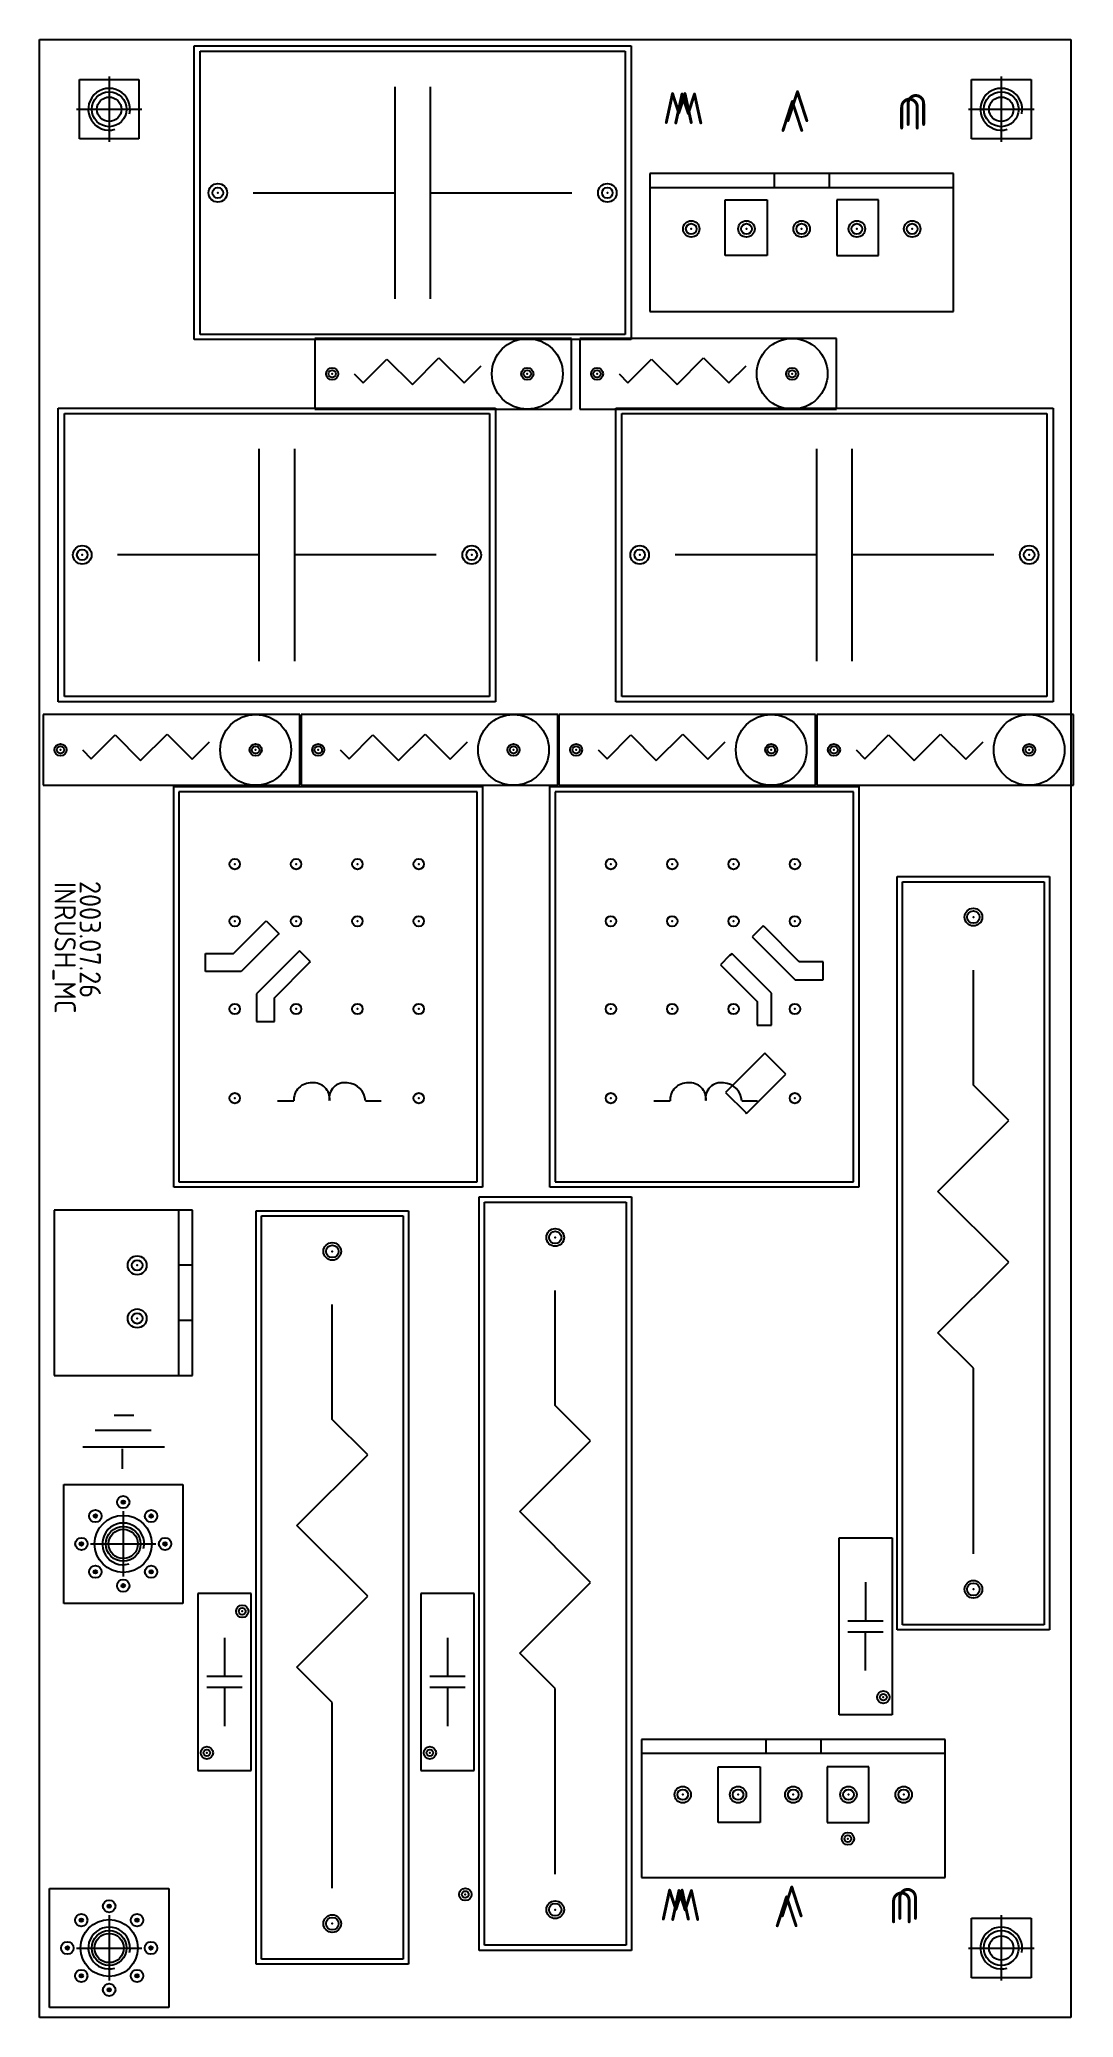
# Model space of a CAD drawing. Header units: millimetres. Extents: x 24815 to 36799, y -9299 to 5469.
# Drawn here: x 35847.3 to 35921.4, y 2590.2 to 2732.2 of the extents above; entities that cross this region are included whole.
import ezdxf

# ---------------------------------------------------------------- set-up
doc = ezdxf.new("R2010")
doc.units = ezdxf.units.MM
doc.styles.get("Standard").update_dxf_attribs({"font": 'ISOCP.SHX', "bigfont": 'WHGTXT.SHX'})

# ---------------------------------------------------------------- blocks, each defined once
blk = doc.blocks.new('INRSH BOARD(S)')
for p, q in [((-12290.33, -15666.34), (-12216.34, -15666.34)), ((-12290.33, -15808.32), (-12290.33, -15666.34)), ((-12279.25, -15687.88), (-12279.25, -15666.79)), ((-12279.25, -15666.79), (-12247.88, -15666.79)), ((-12247.88, -15666.79), (-12247.88, -15687.88)), ((-12216.34, -15666.34), (-12216.34, -15808.32)), ((-12278.81, -15687.5), (-12278.81, -15667.18)), ((-12278.81, -15667.18), (-12248.33, -15667.18)), ((-12248.33, -15667.18), (-12248.33, -15687.5)), ((-12287.47, -15669.2), (-12283.2, -15669.2)), ((-12287.47, -15673.47), (-12287.47, -15669.2)), ((-12285.34, -15668.99), (-12285.34, -15673.68)), ((-12283.2, -15669.2), (-12283.2, -15673.47)), ((-12283.2, -15669.2), (-12283.2, -15669.2)), ((-12264.84, -15669.72), (-12264.84, -15684.96)), ((-12262.3, -15669.72), (-12262.3, -15684.96)), ((-12223.47, -15673.47), (-12223.47, -15669.2)), ((-12223.47, -15669.2), (-12219.2, -15669.2)), ((-12221.34, -15668.99), (-12221.34, -15673.68)), ((-12219.2, -15669.2), (-12219.2, -15673.47)), ((-12219.2, -15669.2), (-12219.2, -15669.2)), ((-12287.68, -15671.34), (-12282.99, -15671.34)), ((-12223.68, -15671.34), (-12218.99, -15671.34)), ((-12283.2, -15673.47), (-12287.47, -15673.47)), ((-12219.2, -15673.47), (-12223.47, -15673.47)), ((-12246.56, -15675.96), (-12246.56, -15685.87)), ((-12224.76, -15675.96), (-12246.56, -15675.96)), ((-12246.56, -15675.96), (-12246.56, -15685.87)), ((-12224.76, -15675.96), (-12246.56, -15675.96)), ((-12237.64, -15675.96), (-12237.64, -15676.95)), ((-12233.68, -15675.96), (-12233.68, -15676.95)), ((-12224.76, -15685.87), (-12224.76, -15675.96)), ((-12224.76, -15685.87), (-12224.76, -15675.96)), ((-12275, -15677.34), (-12264.84, -15677.34)), ((-12262.3, -15677.34), (-12252.14, -15677.34)), ((-12246.56, -15676.95), (-12224.76, -15676.95)), ((-12241.14, -15681.83), (-12241.14, -15677.84)), ((-12241.14, -15677.84), (-12238.14, -15677.84)), ((-12238.14, -15677.84), (-12238.14, -15681.83)), ((-12230.14, -15677.84), (-12233.14, -15677.84)), ((-12233.14, -15677.84), (-12233.14, -15681.83)), ((-12230.14, -15681.83), (-12230.14, -15677.84)), ((-12238.14, -15681.83), (-12241.14, -15681.83)), ((-12233.14, -15681.83), (-12230.14, -15681.83)), ((-12246.56, -15685.87), (-12224.76, -15685.87)), ((-12246.56, -15685.87), (-12246.56, -15685.87)), ((-12246.56, -15685.87), (-12224.76, -15685.87)), ((-12247.88, -15687.88), (-12279.25, -15687.88)), ((-12279.25, -15687.88), (-12279.25, -15687.88)), ((-12248.33, -15687.5), (-12278.81, -15687.5)), ((-12252.16, -15687.79), (-12270.58, -15687.79)), ((-12270.58, -15687.79), (-12270.58, -15692.87)), ((-12254.07, -15687.79), (-12254.07, -15687.79)), ((-12252.16, -15692.87), (-12252.16, -15687.79)), ((-12233.16, -15687.79), (-12251.58, -15687.79)), ((-12251.58, -15687.79), (-12251.58, -15692.87)), ((-12235.07, -15687.79), (-12235.07, -15687.79)), ((-12233.16, -15692.87), (-12233.16, -15687.79)), ((-12267.12, -15690.97), (-12265.42, -15689.27)), ((-12265.42, -15689.27), (-12263.59, -15691.1)), ((-12263.59, -15691.1), (-12261.69, -15689.19)), ((-12261.69, -15689.19), (-12259.88, -15690.99)), ((-12248.12, -15690.97), (-12246.42, -15689.27)), ((-12246.42, -15689.27), (-12244.59, -15691.1)), ((-12244.59, -15691.1), (-12242.69, -15689.19)), ((-12242.69, -15689.19), (-12240.88, -15690.99)), ((-12267.76, -15690.33), (-12267.12, -15690.97)), ((-12259.88, -15690.99), (-12258.64, -15689.75)), ((-12248.76, -15690.33), (-12248.12, -15690.97)), ((-12240.88, -15690.99), (-12239.64, -15689.75)), ((-12288.99, -15692.79), (-12257.62, -15692.79)), ((-12288.99, -15713.87), (-12288.99, -15692.79)), ((-12288.54, -15693.17), (-12258.06, -15693.17)), ((-12288.54, -15713.49), (-12288.54, -15693.17)), ((-12270.58, -15692.87), (-12252.16, -15692.87)), ((-12258.06, -15693.17), (-12258.06, -15713.49)), ((-12257.62, -15692.79), (-12257.62, -15713.87)), ((-12257.62, -15692.79), (-12257.62, -15692.79)), ((-12251.58, -15692.87), (-12233.16, -15692.87)), ((-12248.99, -15713.87), (-12248.99, -15692.79)), ((-12248.99, -15692.79), (-12217.62, -15692.79)), ((-12248.55, -15713.49), (-12248.55, -15693.17)), ((-12248.55, -15693.17), (-12218.07, -15693.17)), ((-12218.07, -15693.17), (-12218.07, -15713.49)), ((-12217.62, -15692.79), (-12217.62, -15713.87)), ((-12217.62, -15692.79), (-12217.62, -15692.79)), ((-12274.57, -15710.95), (-12274.57, -15695.71)), ((-12272.03, -15710.95), (-12272.03, -15695.71)), ((-12234.58, -15710.95), (-12234.58, -15695.71)), ((-12232.04, -15710.95), (-12232.04, -15695.71)), ((-12274.57, -15703.33), (-12284.73, -15703.33)), ((-12261.87, -15703.33), (-12272.03, -15703.33)), ((-12234.58, -15703.33), (-12244.74, -15703.33)), ((-12221.88, -15703.33), (-12232.04, -15703.33)), ((-12258.06, -15713.49), (-12288.54, -15713.49)), ((-12218.07, -15713.49), (-12248.55, -15713.49)), ((-12271.66, -15714.79), (-12290.07, -15714.79)), ((-12290.07, -15714.79), (-12290.07, -15719.87)), ((-12257.62, -15713.87), (-12288.99, -15713.87)), ((-12273.56, -15714.79), (-12273.56, -15714.79)), ((-12271.66, -15719.87), (-12271.66, -15714.79)), ((-12253.16, -15714.79), (-12271.57, -15714.79)), ((-12271.57, -15714.79), (-12271.57, -15719.87)), ((-12255.06, -15714.79), (-12255.06, -15714.79)), ((-12253.16, -15719.87), (-12253.16, -15714.79)), ((-12234.66, -15714.79), (-12253.08, -15714.79)), ((-12253.08, -15714.79), (-12253.08, -15719.87)), ((-12217.62, -15713.87), (-12248.99, -15713.87)), ((-12236.57, -15714.79), (-12236.57, -15714.79)), ((-12234.66, -15719.87), (-12234.66, -15714.79)), ((-12216.16, -15714.79), (-12234.58, -15714.79)), ((-12234.58, -15714.79), (-12234.58, -15719.87)), ((-12218.07, -15714.79), (-12218.07, -15714.79)), ((-12216.16, -15719.87), (-12216.16, -15714.79)), ((-12286.62, -15717.97), (-12284.92, -15716.26)), ((-12284.92, -15716.26), (-12283.09, -15718.09)), ((-12283.09, -15718.09), (-12281.18, -15716.19)), ((-12281.18, -15716.19), (-12279.38, -15717.99)), ((-12268.12, -15717.97), (-12266.42, -15716.26)), ((-12266.42, -15716.26), (-12264.59, -15718.09)), ((-12264.59, -15718.09), (-12262.68, -15716.19)), ((-12262.68, -15716.19), (-12260.88, -15717.99)), ((-12249.62, -15717.97), (-12247.92, -15716.26)), ((-12247.92, -15716.26), (-12246.09, -15718.09)), ((-12246.09, -15718.09), (-12244.19, -15716.19)), ((-12244.19, -15716.19), (-12242.38, -15717.99)), ((-12231.12, -15717.97), (-12229.42, -15716.26)), ((-12229.42, -15716.26), (-12227.59, -15718.09)), ((-12227.59, -15718.09), (-12225.69, -15716.19)), ((-12225.69, -15716.19), (-12223.88, -15717.99)), ((-12287.25, -15717.33), (-12286.62, -15717.97)), ((-12279.38, -15717.99), (-12278.14, -15716.75)), ((-12268.76, -15717.33), (-12268.12, -15717.97)), ((-12260.88, -15717.99), (-12259.64, -15716.75)), ((-12250.26, -15717.33), (-12249.62, -15717.97)), ((-12242.38, -15717.99), (-12241.14, -15716.75)), ((-12231.76, -15717.33), (-12231.12, -15717.97)), ((-12223.88, -15717.99), (-12222.64, -15716.75)), ((-12290.07, -15719.87), (-12271.66, -15719.87)), ((-12280.71, -15748.71), (-12280.71, -15719.95)), ((-12280.71, -15719.95), (-12258.55, -15719.95)), ((-12258.93, -15720.33), (-12280.33, -15720.33)), ((-12280.33, -15720.33), (-12280.33, -15748.33)), ((-12271.57, -15719.87), (-12253.16, -15719.87)), ((-12258.93, -15748.33), (-12258.93, -15720.33)), ((-12258.55, -15719.95), (-12258.55, -15748.71)), ((-12253.72, -15748.71), (-12253.72, -15719.95)), ((-12253.72, -15719.95), (-12231.56, -15719.95)), ((-12231.94, -15720.33), (-12253.34, -15720.33)), ((-12253.34, -15720.33), (-12253.34, -15748.33)), ((-12253.08, -15719.87), (-12234.66, -15719.87)), ((-12234.58, -15719.87), (-12216.16, -15719.87)), ((-12231.94, -15748.33), (-12231.94, -15720.33)), ((-12231.56, -15719.95), (-12231.56, -15748.71)), ((-12228.8, -15780.51), (-12228.8, -15726.41)), ((-12228.8, -15726.41), (-12217.88, -15726.41)), ((-12228.8, -15726.41), (-12228.8, -15726.41)), ((-12217.88, -15726.41), (-12217.88, -15780.51)), ((-12228.42, -15726.79), (-12218.26, -15726.79)), ((-12228.42, -15780.13), (-12228.42, -15726.79)), ((-12218.26, -15726.79), (-12218.26, -15780.13)), ((-12276.43, -15731.94), (-12274.07, -15729.59)), ((-12273.18, -15730.55), (-12275.88, -15733.25)), ((-12274.07, -15729.59), (-12273.42, -15730.25)), ((-12273.42, -15730.25), (-12273.16, -15730.5)), ((-12273.16, -15730.5), (-12273.18, -15730.55)), ((-12238.41, -15729.97), (-12239.2, -15730.76)), ((-12239.2, -15730.76), (-12236.12, -15733.83)), ((-12238.33, -15730.04), (-12238.41, -15729.97)), ((-12235.85, -15732.53), (-12238.33, -15730.04)), ((-12278.42, -15732.23), (-12278.42, -15731.94)), ((-12278.42, -15731.94), (-12276.43, -15731.94)), ((-12278.42, -15732.25), (-12278.42, -15732.23)), ((-12271.69, -15731.75), (-12274.76, -15734.83)), ((-12270.9, -15732.54), (-12271.69, -15731.75)), ((-12240.83, -15732.1), (-12241.49, -15732.76)), ((-12240.65, -15731.97), (-12240.83, -15732.1)), ((-12237.83, -15734.79), (-12240.65, -15731.97)), ((-12278.42, -15733.25), (-12278.42, -15732.25)), ((-12275.88, -15733.25), (-12278.42, -15733.25)), ((-12273.46, -15735.1), (-12270.98, -15732.61)), ((-12270.98, -15732.61), (-12270.9, -15732.54)), ((-12241.49, -15732.76), (-12238.85, -15735.4)), ((-12235.82, -15732.55), (-12235.85, -15732.53)), ((-12234.12, -15732.55), (-12235.82, -15732.55)), ((-12234.12, -15733.83), (-12234.12, -15732.55)), ((-12223.34, -15741.4), (-12223.34, -15733.14)), ((-12274.76, -15734.83), (-12274.76, -15736.83)), ((-12237.83, -15737.1), (-12237.83, -15734.79)), ((-12236.12, -15733.83), (-12234.12, -15733.83)), ((-12273.49, -15735.13), (-12273.46, -15735.1)), ((-12273.49, -15736.83), (-12273.49, -15735.13)), ((-12238.85, -15735.4), (-12238.85, -15737.1)), ((-12274.76, -15736.83), (-12273.49, -15736.83)), ((-12238.85, -15737.1), (-12238.83, -15737.1)), ((-12238.83, -15737.1), (-12237.83, -15737.1)), ((-12238.3, -15739.1), (-12241.12, -15741.92)), ((-12236.8, -15740.6), (-12238.3, -15739.1)), ((-12239.62, -15743.42), (-12236.8, -15740.6)), ((-12241.12, -15741.92), (-12239.67, -15743.36)), ((-12220.8, -15743.94), (-12223.34, -15741.4)), ((-12273.26, -15742.53), (-12272.09, -15742.53)), ((-12266.96, -15742.53), (-12265.82, -15742.53)), ((-12246.26, -15742.53), (-12245.09, -15742.53)), ((-12239.96, -15742.53), (-12238.82, -15742.53)), ((-12239.67, -15743.36), (-12239.62, -15743.42)), ((-12225.88, -15749.02), (-12220.8, -15743.94)), ((-12258.55, -15748.71), (-12280.71, -15748.71)), ((-12280.71, -15748.71), (-12280.71, -15748.71)), ((-12280.33, -15748.33), (-12258.93, -15748.33)), ((-12231.56, -15748.71), (-12253.72, -15748.71)), ((-12253.72, -15748.71), (-12253.72, -15748.71)), ((-12253.34, -15748.33), (-12231.94, -15748.33)), ((-12220.8, -15754.1), (-12225.88, -15749.02)), ((-12279.37, -15750.37), (-12289.28, -15750.37)), ((-12279.37, -15750.37), (-12289.28, -15750.37)), ((-12289.28, -15750.37), (-12289.28, -15762.25)), ((-12289.28, -15750.37), (-12289.28, -15750.37)), ((-12289.28, -15750.37), (-12289.28, -15762.25)), ((-12280.36, -15750.37), (-12280.36, -15762.25)), ((-12279.37, -15762.25), (-12279.37, -15750.37)), ((-12279.37, -15762.25), (-12279.37, -15750.37)), ((-12274.79, -15804.51), (-12274.79, -15750.41)), ((-12274.79, -15750.41), (-12263.87, -15750.41)), ((-12274.79, -15750.41), (-12274.79, -15750.41)), ((-12263.87, -15750.41), (-12263.87, -15804.51)), ((-12258.8, -15803.51), (-12258.8, -15749.41)), ((-12258.8, -15749.41), (-12247.87, -15749.41)), ((-12258.8, -15749.41), (-12258.8, -15749.41)), ((-12258.42, -15803.13), (-12258.42, -15749.79)), ((-12258.42, -15749.79), (-12248.26, -15749.79)), ((-12248.26, -15749.79), (-12248.26, -15803.13)), ((-12247.87, -15749.41), (-12247.87, -15803.51)), ((-12274.41, -15804.13), (-12274.41, -15750.79)), ((-12274.41, -15750.79), (-12264.25, -15750.79)), ((-12264.25, -15750.79), (-12264.25, -15804.13)), ((-12279.37, -15754.33), (-12280.36, -15754.33)), ((-12225.88, -15759.18), (-12220.8, -15754.1)), ((-12253.34, -15764.39), (-12253.34, -15756.14)), ((-12269.33, -15765.39), (-12269.33, -15757.14)), ((-12279.37, -15758.29), (-12280.36, -15758.29)), ((-12223.34, -15761.72), (-12225.88, -15759.18)), ((-12223.34, -15775.05), (-12223.34, -15761.72)), ((-12289.28, -15762.25), (-12279.37, -15762.25)), ((-12289.28, -15762.25), (-12279.37, -15762.25)), ((-12250.8, -15766.93), (-12253.34, -15764.39)), ((-12286.34, -15766.16), (-12282.33, -15766.16)), ((-12283.57, -15765.12), (-12284.99, -15765.12)), ((-12266.79, -15767.93), (-12269.33, -15765.39)), ((-12281.36, -15767.38), (-12287.23, -15767.38)), ((-12284.39, -15768.93), (-12284.39, -15767.5)), ((-12255.88, -15772.01), (-12250.8, -15766.93)), ((-12271.87, -15773.01), (-12266.79, -15767.93)), ((-12288.6, -15778.6), (-12288.6, -15770.06)), ((-12288.6, -15770.06), (-12280.06, -15770.06)), ((-12280.06, -15770.06), (-12280.06, -15778.6)), ((-12280.06, -15770.06), (-12280.06, -15770.06)), ((-12284.33, -15771.98), (-12284.33, -15776.67)), ((-12266.79, -15778.09), (-12271.87, -15773.01)), ((-12250.8, -15777.09), (-12255.88, -15772.01)), ((-12286.68, -15774.33), (-12281.99, -15774.33)), ((-12232.97, -15786.6), (-12232.97, -15773.9)), ((-12232.97, -15773.9), (-12229.16, -15773.9)), ((-12229.16, -15773.9), (-12229.16, -15786.6)), ((-12255.88, -15782.17), (-12250.8, -15777.09)), ((-12231.07, -15777.07), (-12231.07, -15779.86)), ((-12280.06, -15778.6), (-12288.6, -15778.6)), ((-12275.16, -15777.9), (-12278.97, -15777.9)), ((-12278.97, -15777.9), (-12278.97, -15790.6)), ((-12275.16, -15790.6), (-12275.16, -15777.9)), ((-12271.87, -15783.17), (-12266.79, -15778.09)), ((-12259.16, -15777.9), (-12262.97, -15777.9)), ((-12262.97, -15777.9), (-12262.97, -15790.6)), ((-12259.16, -15790.6), (-12259.16, -15777.9)), ((-12232.34, -15779.86), (-12229.8, -15779.86)), ((-12217.88, -15780.51), (-12228.8, -15780.51)), ((-12218.26, -15780.13), (-12228.42, -15780.13)), ((-12277.06, -15781.07), (-12277.06, -15783.86)), ((-12261.06, -15781.07), (-12261.06, -15783.86)), ((-12232.34, -15780.63), (-12229.8, -15780.63)), ((-12231.07, -15783.42), (-12231.07, -15780.63)), ((-12269.33, -15785.71), (-12271.87, -15783.17)), ((-12253.34, -15784.71), (-12255.88, -15782.17)), ((-12275.79, -15783.86), (-12278.33, -15783.86)), ((-12275.79, -15784.63), (-12278.33, -15784.63)), ((-12277.06, -15784.63), (-12277.06, -15787.42)), ((-12259.79, -15783.86), (-12262.33, -15783.86)), ((-12259.79, -15784.63), (-12262.33, -15784.63)), ((-12261.06, -15784.63), (-12261.06, -15787.42)), ((-12253.34, -15798.05), (-12253.34, -15784.71)), ((-12269.33, -15799.05), (-12269.33, -15785.71)), ((-12229.16, -15786.6), (-12232.97, -15786.6)), ((-12232.97, -15786.6), (-12232.97, -15786.6)), ((-12225.37, -15788.36), (-12247.16, -15788.36)), ((-12247.16, -15788.36), (-12247.16, -15798.27)), ((-12225.37, -15788.36), (-12247.16, -15788.36)), ((-12247.16, -15788.36), (-12247.16, -15798.27)), ((-12238.24, -15788.36), (-12238.24, -15789.35)), ((-12234.28, -15788.36), (-12234.28, -15789.35)), ((-12225.37, -15798.27), (-12225.37, -15788.36)), ((-12225.37, -15798.27), (-12225.37, -15788.36)), ((-12247.16, -15789.35), (-12225.37, -15789.35)), ((-12241.64, -15794.32), (-12241.64, -15790.33)), ((-12241.64, -15790.33), (-12238.64, -15790.33)), ((-12238.64, -15790.33), (-12238.64, -15794.32)), ((-12230.84, -15790.33), (-12233.84, -15790.33)), ((-12233.84, -15790.33), (-12233.84, -15794.32)), ((-12230.84, -15794.32), (-12230.84, -15790.33)), ((-12278.97, -15790.6), (-12275.16, -15790.6)), ((-12275.16, -15790.6), (-12275.16, -15790.6)), ((-12262.97, -15790.6), (-12259.16, -15790.6)), ((-12259.16, -15790.6), (-12259.16, -15790.6)), ((-12238.64, -15794.32), (-12241.64, -15794.32)), ((-12233.84, -15794.32), (-12230.84, -15794.32)), ((-12247.16, -15798.27), (-12225.37, -15798.27)), ((-12247.16, -15798.27), (-12247.16, -15798.27)), ((-12247.16, -15798.27), (-12225.37, -15798.27)), ((-12289.61, -15799.07), (-12281.07, -15799.07)), ((-12289.61, -15807.61), (-12289.61, -15799.07)), ((-12281.07, -15799.07), (-12281.07, -15807.61)), ((-12281.07, -15799.07), (-12281.07, -15799.07)), ((-12285.34, -15800.99), (-12285.34, -15805.68)), ((-12223.47, -15805.47), (-12223.47, -15801.2)), ((-12223.47, -15801.2), (-12219.2, -15801.2)), ((-12221.34, -15800.99), (-12221.34, -15805.68)), ((-12219.2, -15801.2), (-12219.2, -15805.47)), ((-12219.2, -15801.2), (-12219.2, -15801.2)), ((-12248.26, -15803.13), (-12258.42, -15803.13)), ((-12287.68, -15803.34), (-12282.99, -15803.34)), ((-12263.87, -15804.51), (-12274.79, -15804.51)), ((-12264.25, -15804.13), (-12274.41, -15804.13)), ((-12247.87, -15803.51), (-12258.8, -15803.51)), ((-12223.68, -15803.34), (-12218.99, -15803.34)), ((-12219.2, -15805.47), (-12223.47, -15805.47)), ((-12216.34, -15808.32), (-12290.33, -15808.32)), ((-12281.07, -15807.61), (-12289.61, -15807.61))]:
    blk.add_line(p, q)
at = {"color": 3}
for centre in [(-12285.34, -15671.34), (-12221.34, -15671.34), (-12284.33, -15774.33), (-12285.34, -15803.34), (-12221.34, -15803.34)]:
    blk.add_circle(centre, 1.25, dxfattribs=at)
for centre, radius in [((-12285.34, -15671.34), 0.876), ((-12221.34, -15671.34), 0.876), ((-12277.54, -15677.34), 0.667), ((-12249.6, -15677.34), 0.667), ((-12277.54, -15677.34), 0.381), ((-12249.6, -15677.34), 0.381), ((-12243.58, -15679.93), 0.591), ((-12243.58, -15679.93), 0.381), ((-12239.62, -15679.93), 0.591), ((-12239.62, -15679.93), 0.381), ((-12235.66, -15679.93), 0.591), ((-12235.66, -15679.93), 0.381), ((-12231.7, -15679.93), 0.591), ((-12231.7, -15679.93), 0.381), ((-12227.73, -15679.93), 0.591), ((-12227.73, -15679.93), 0.381), ((-12255.34, -15690.33), 2.54), ((-12236.34, -15690.33), 2.54), ((-12269.34, -15690.33), 0.432), ((-12269.34, -15690.33), 0.267), ((-12255.34, -15690.33), 0.432), ((-12255.34, -15690.33), 0.267), ((-12250.34, -15690.33), 0.432), ((-12250.34, -15690.33), 0.267), ((-12236.34, -15690.33), 0.432), ((-12236.34, -15690.33), 0.267), ((-12287.27, -15703.33), 0.667), ((-12287.27, -15703.33), 0.381), ((-12259.33, -15703.33), 0.667), ((-12259.33, -15703.33), 0.381), ((-12247.28, -15703.33), 0.667), ((-12247.28, -15703.33), 0.381), ((-12219.34, -15703.33), 0.667), ((-12219.34, -15703.33), 0.381), ((-12274.83, -15717.33), 2.54), ((-12256.33, -15717.33), 2.54), ((-12237.84, -15717.33), 2.54), ((-12219.34, -15717.33), 2.54), ((-12288.83, -15717.33), 0.432), ((-12288.83, -15717.33), 0.267), ((-12274.83, -15717.33), 0.432), ((-12274.83, -15717.33), 0.267), ((-12270.34, -15717.33), 0.432), ((-12270.34, -15717.33), 0.267), ((-12256.33, -15717.33), 0.432), ((-12256.33, -15717.33), 0.267), ((-12251.84, -15717.33), 0.432), ((-12251.84, -15717.33), 0.267), ((-12237.84, -15717.33), 0.432), ((-12237.84, -15717.33), 0.267), ((-12233.34, -15717.33), 0.432), ((-12233.34, -15717.33), 0.267), ((-12219.34, -15717.33), 0.432), ((-12219.34, -15717.33), 0.267), ((-12276.33, -15725.53), 0.375), ((-12271.93, -15725.53), 0.375), ((-12267.53, -15725.53), 0.375), ((-12263.13, -15725.53), 0.375), ((-12249.34, -15725.53), 0.375), ((-12244.94, -15725.53), 0.375), ((-12240.54, -15725.53), 0.375), ((-12236.14, -15725.53), 0.375), ((-12276.33, -15729.63), 0.375), ((-12271.93, -15729.63), 0.375), ((-12267.53, -15729.63), 0.375), ((-12263.13, -15729.63), 0.375), ((-12249.34, -15729.63), 0.375), ((-12244.94, -15729.63), 0.375), ((-12240.54, -15729.63), 0.375), ((-12236.14, -15729.63), 0.375), ((-12223.34, -15729.33), 0.635), ((-12223.34, -15729.33), 0.445), ((-12276.33, -15735.93), 0.375), ((-12271.93, -15735.93), 0.375), ((-12267.53, -15735.93), 0.375), ((-12263.13, -15735.93), 0.375), ((-12249.34, -15735.93), 0.375), ((-12244.94, -15735.93), 0.375), ((-12240.54, -15735.93), 0.375), ((-12236.14, -15735.93), 0.375), ((-12276.33, -15742.33), 0.375), ((-12263.13, -15742.33), 0.375), ((-12249.34, -15742.33), 0.375), ((-12236.14, -15742.33), 0.375), ((-12253.34, -15752.33), 0.635), ((-12253.34, -15752.33), 0.445), ((-12269.33, -15753.33), 0.635), ((-12269.33, -15753.33), 0.445), ((-12283.33, -15754.33), 0.679), ((-12283.33, -15754.33), 0.381), ((-12283.33, -15758.14), 0.679), ((-12283.33, -15758.14), 0.381), ((-12286.33, -15772.33), 0.445), ((-12284.33, -15771.33), 0.445), ((-12284.33, -15771.33), 0.127), ((-12282.33, -15772.33), 0.445), ((-12286.33, -15772.33), 0.127), ((-12284.33, -15774.33), 2.05), ((-12284.33, -15774.33), 1.05), ((-12282.33, -15772.33), 0.127), ((-12287.33, -15774.33), 0.445), ((-12287.33, -15774.33), 0.127), ((-12281.33, -15774.33), 0.445), ((-12281.33, -15774.33), 0.127), ((-12286.33, -15776.33), 0.445), ((-12286.33, -15776.33), 0.127), ((-12282.33, -15776.33), 0.445), ((-12282.33, -15776.33), 0.127), ((-12284.33, -15777.33), 0.445), ((-12284.33, -15777.33), 0.127), ((-12223.34, -15777.59), 0.635), ((-12223.34, -15777.59), 0.445), ((-12275.79, -15779.17), 0.445), ((-12275.79, -15779.17), 0.241), ((-12229.8, -15785.33), 0.445), ((-12229.8, -15785.33), 0.241), ((-12278.33, -15789.33), 0.445), ((-12262.33, -15789.33), 0.445), ((-12278.33, -15789.33), 0.241), ((-12262.33, -15789.33), 0.241), ((-12244.19, -15792.33), 0.591), ((-12240.22, -15792.33), 0.591), ((-12236.26, -15792.33), 0.591), ((-12232.3, -15792.33), 0.591), ((-12228.34, -15792.33), 0.591), ((-12244.19, -15792.33), 0.381), ((-12240.22, -15792.33), 0.381), ((-12236.26, -15792.33), 0.381), ((-12232.3, -15792.33), 0.381), ((-12228.34, -15792.33), 0.381), ((-12232.34, -15795.49), 0.445), ((-12232.34, -15795.49), 0.241), ((-12285.34, -15800.34), 0.445), ((-12285.34, -15800.34), 0.127), ((-12259.79, -15799.49), 0.445), ((-12259.79, -15799.49), 0.241), ((-12253.34, -15800.59), 0.635), ((-12253.34, -15800.59), 0.445), ((-12287.34, -15801.34), 0.445), ((-12287.34, -15801.34), 0.127), ((-12285.34, -15803.34), 2.05), ((-12283.34, -15801.34), 0.445), ((-12283.34, -15801.34), 0.127), ((-12269.33, -15801.59), 0.635), ((-12269.33, -15801.59), 0.445), ((-12288.34, -15803.34), 0.445), ((-12288.34, -15803.34), 0.127), ((-12285.34, -15803.34), 1.05), ((-12282.34, -15803.34), 0.445), ((-12282.34, -15803.34), 0.127), ((-12221.34, -15803.34), 0.876), ((-12287.34, -15805.34), 0.445), ((-12287.34, -15805.34), 0.127), ((-12285.34, -15806.34), 0.445), ((-12283.34, -15805.34), 0.445), ((-12283.34, -15805.34), 0.127), ((-12285.34, -15806.34), 0.127)]:
    blk.add_circle(centre, radius)
for centre, radius, start, end in [((-12285.34, -15671.34), 1.5, 347.6091, 286.2081), ((-12221.34, -15671.34), 1.5, 347.6091, 286.2081), ((-12270.85, -15742.48), 1.25, 87.6627, 182.3373), ((-12270.67, -15742.38), 1.15, 353.6598, 96.3402), ((-12268.45, -15742.32), 1.1, 80.0433, 189.9567), ((-12268.29, -15742.57), 1.33, 1.5304, 88.4696), ((-12243.85, -15742.48), 1.25, 87.6627, 182.3373), ((-12243.67, -15742.38), 1.15, 353.6598, 96.3402), ((-12241.45, -15742.32), 1.1, 80.0433, 189.9567), ((-12241.29, -15742.57), 1.33, 1.5304, 88.4696), ((-12284.33, -15774.33), 1.5, 347.6091, 286.2081), ((-12285.34, -15803.34), 1.5, 347.6091, 286.2081), ((-12221.34, -15803.34), 1.5, 347.6091, 286.2081)]:
    blk.add_arc(centre, radius, start, end)
for p in [(-12285.34, -15671.34), (-12221.34, -15671.34), (-12277.54, -15677.34), (-12249.6, -15677.34), (-12243.58, -15679.93), (-12239.62, -15679.93), (-12235.66, -15679.93), (-12231.7, -15679.93), (-12227.73, -15679.93), (-12269.34, -15690.33), (-12255.34, -15690.33), (-12250.34, -15690.33), (-12236.34, -15690.33), (-12287.27, -15703.33), (-12259.33, -15703.33), (-12247.28, -15703.33), (-12219.34, -15703.33), (-12288.83, -15717.33), (-12274.83, -15717.33), (-12270.34, -15717.33), (-12256.33, -15717.33), (-12251.84, -15717.33), (-12237.84, -15717.33), (-12233.34, -15717.33), (-12219.34, -15717.33), (-12276.33, -15725.53), (-12271.93, -15725.53), (-12267.53, -15725.53), (-12263.13, -15725.53), (-12249.34, -15725.53), (-12244.94, -15725.53), (-12240.54, -15725.53), (-12236.14, -15725.53), (-12223.34, -15729.33), (-12276.33, -15729.63), (-12271.93, -15729.63), (-12267.53, -15729.63), (-12263.13, -15729.63), (-12249.34, -15729.63), (-12244.94, -15729.63), (-12240.54, -15729.63), (-12236.14, -15729.63), (-12276.33, -15735.93), (-12271.93, -15735.93), (-12267.53, -15735.93), (-12263.13, -15735.93), (-12249.34, -15735.93), (-12244.94, -15735.93), (-12240.54, -15735.93), (-12236.14, -15735.93), (-12276.33, -15742.33), (-12263.13, -15742.33), (-12249.34, -15742.33), (-12236.14, -15742.33), (-12269.33, -15753.33), (-12253.34, -15752.33), (-12283.33, -15754.33), (-12283.33, -15758.14), (-12284.33, -15771.33), (-12286.33, -15772.33), (-12282.33, -15772.33), (-12287.33, -15774.33), (-12284.33, -15774.33), (-12281.33, -15774.33), (-12286.33, -15776.33), (-12284.33, -15777.33), (-12282.33, -15776.33), (-12223.34, -15777.59), (-12275.79, -15779.17), (-12229.8, -15785.33), (-12278.33, -15789.33), (-12262.33, -15789.33), (-12244.19, -15792.33), (-12240.22, -15792.33), (-12236.26, -15792.33), (-12232.3, -15792.33), (-12228.34, -15792.33), (-12232.34, -15795.49), (-12285.34, -15800.34), (-12259.79, -15799.49), (-12287.34, -15801.34), (-12283.34, -15801.34), (-12269.33, -15801.59), (-12253.34, -15800.59), (-12288.34, -15803.34), (-12285.34, -15803.34), (-12282.34, -15803.34), (-12221.34, -15803.34), (-12287.34, -15805.34), (-12283.34, -15805.34), (-12285.34, -15806.34)]:
    blk.add_point(p)
for s, height, rotation, p in [('W', 2.29, 180, (-12243.33, -15670.11)), ('V', 2.29, 180, (-12235.4, -15670.68)), ('U', 2.29, 180, (-12227.04, -15670.5)), ('INRUSH_MC', 1.524, 270, (-12289.26, -15726.81)), ('2003.07.26', 1.524, 270, (-12287.46, -15726.74)), ('W', 2.29, 180, (-12243.54, -15799.08)), ('V', 2.29, 180, (-12235.81, -15799.56)), ('U', 2.29, 180, (-12227.62, -15799.27))]:
    blk.add_text(s, height=height, rotation=rotation).set_placement(p)
at = {"text_generation_flag": 2}
for s, p in [('W', (-12244.94, -15670.14)), ('V', (-12236.89, -15669.97)), ('U', (-12228.35, -15670.24)), ('V', (-12237.3, -15798.85)), ('W', (-12245.16, -15799.11)), ('U', (-12228.94, -15799.02))]:
    blk.add_text(s, height=2.29, rotation=180, dxfattribs=at).set_placement(p)

msp = doc.modelspace()

# ---------------------------------------------------------------- block references
msp.add_blockref('INRSH BOARD(S)', (48137.593, 18398.5))

doc.saveas('drawing.dxf')
